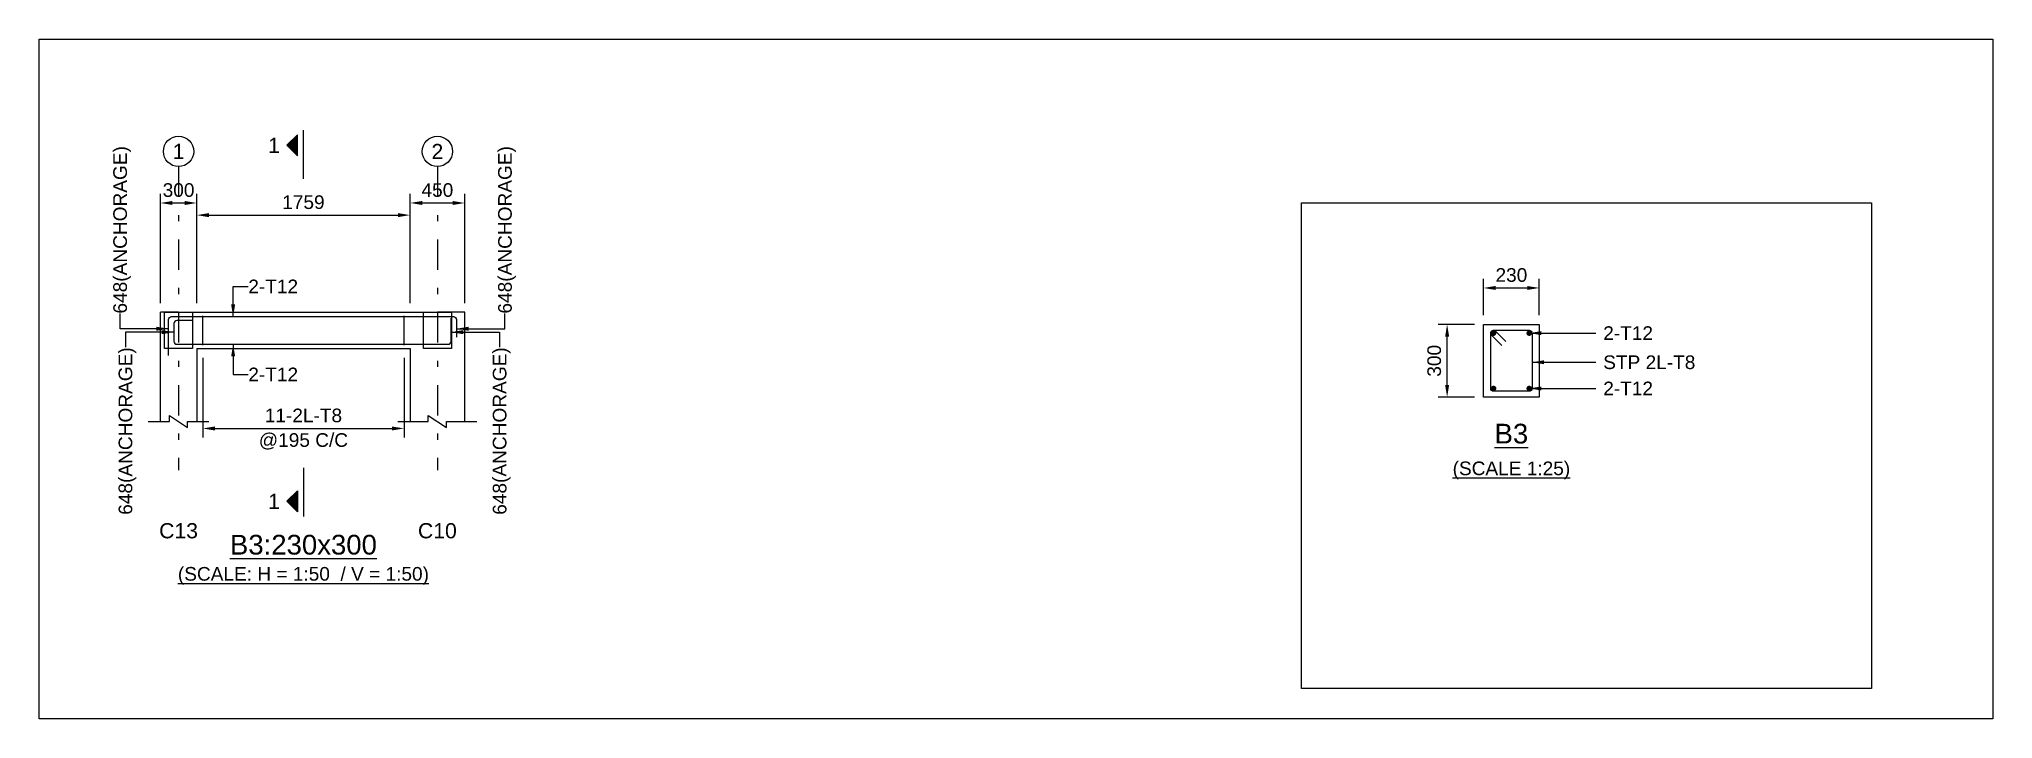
# Model space of a CAD drawing. Header units: inches. Extents: x -2000 to 34017, y -82600 to 3300.
# Drawn here: x -2000 to 30218, y -57700 to -46500 of the extents above; entities that cross this region are included whole.
import ezdxf
from ezdxf.enums import TextEntityAlignment as Align

# ---------------------------------------------------------------- set-up
doc = ezdxf.new("R2010")
doc.units = ezdxf.units.IN
doc.header["$LTSCALE"] = 1000
doc.header["$MEASUREMENT"] = 0
doc.linetypes.add('SCCenter', pattern=[1.2, 0.5, -0.3, 0.1, -0.3])
for name, color, linetype in [('Concrete Line', 2, 'Continuous'), ('Cut Line', 31, 'Continuous'), ('Dimension', 31, 'Continuous'), ('Grid', 8, 'Continuous'), ('Labels', 4, 'Continuous'), ('Labels_Support', 4, 'Continuous'), ('Link', 225, 'Continuous'), ('Reinforcement', 4, 'Continuous'), ('Schedule Border', 60, 'Continuous'), ('Section Mark', 5, 'Continuous'), ('Solid', 25, 'Continuous'), ('Text', 31, 'Continuous'), ('Text_Scale', 31, 'Continuous')]:
    doc.layers.add(name, color=color, linetype=linetype)
doc.styles.add('SC-SansSerif', font='SansSerif')
doc.styles.get("Standard").update_dxf_attribs({"font": 'txt.shx'})
doc.dimstyles.new('SCBBSDimStyl', dxfattribs={"dimtxt": 225, "dimasz": 200, "dimexe": 150, "dimexo": 150, "dimgap": 100, "dimtad": 1, "dimtoh": 1, "dimdec": 0, "dimzin": 0, "dimdsep": 46, "dimtxsty": 'SC-SansSerif', "dimcen": 0.09, "dimclrd": 8, "dimclre": 8, "dimclrt": 31, "dimadec": 0, "dimazin": 0, "dimtfac": 1, "dimtdec": 0, "dimtix": 1, "dimtofl": 0, "dimtmove": 0, "dimatfit": 3, "dimfxl": 1, "dimtolj": 1, "dimtzin": 0, "dimarcsym": 0})
doc.dimstyles.get("Standard").update_dxf_attribs({"dimtxt": 0.18, "dimasz": 200, "dimexe": 0.18, "dimexo": 0.0625, "dimgap": 0.09, "dimtad": 0, "dimtih": 1, "dimtoh": 1, "dimdec": 4, "dimzin": 0, "dimdsep": 46, "dimtxsty": 'Standard', "dimcen": 0.09, "dimadec": 0, "dimazin": 0, "dimtfac": 1, "dimtdec": 4, "dimtofl": 0, "dimtmove": 0, "dimatfit": 3, "dimfxl": 1, "dimtolj": 1, "dimtzin": 0, "dimarcsym": 0})

msp = doc.modelspace()

# ---------------------------------------------------------------- texts
at = {"layer": 'Grid', "style": 'SC-SansSerif'}
for s, p in [('1', (300, -48350)), ('2', (4568, -48350))]:
    msp.add_text(s, height=250, dxfattribs=at).set_placement(p, align=Align.MIDDLE)
at = {"layer": 'Labels', "style": 'SC-SansSerif'}
msp.add_text('%%uB3', height=325, dxfattribs=at).set_placement((22278, -53000), align=Align.MIDDLE)
msp.add_text('%%uB3:230x300', height=325, dxfattribs=at).set_placement((2359, -55090), align=Align.BOTTOM_CENTER)
at = {"layer": 'Labels_Support', "style": 'SC-SansSerif'}
for s, p in [('C13', (300, -54800)), ('C10', (4568, -54800))]:
    msp.add_text(s, height=250, dxfattribs=at).set_placement(p, align=Align.BOTTOM_CENTER)
at = {"layer": 'Section Mark', "style": 'SC-SansSerif'}
for p in [(1971.5, -48250), (1971.5, -54115)]:
    msp.add_text('1', height=250, dxfattribs=at).set_placement(p, align=Align.MIDDLE_RIGHT)
at = {"layer": 'Text', "style": 'SC-SansSerif'}
for p in [(-664, -51022), (5682, -51022)]:
    msp.add_text('648(ANCHORAGE)', height=225, rotation=90, dxfattribs=at).set_placement(p, align=Align.MIDDLE_LEFT)
for s, p in [('2-T12', (1450, -50575)), ('2-T12', (23792, -51344)), ('STP 2L-T8', (23792, -51824)), ('2-T12', (1450, -52025)), ('2-T12', (23792, -52256))]:
    msp.add_text(s, height=225, dxfattribs=at).set_placement(p, align=Align.MIDDLE_LEFT)
for p in [(-576, -51578), (5594, -51578)]:
    msp.add_text('648(ANCHORAGE)', height=225, rotation=90, dxfattribs=at).set_placement(p, align=Align.MIDDLE_RIGHT)
msp.add_text('%%u(SCALE 1:25)', height=225, dxfattribs=at).set_placement((22278, -53600), align=Align.MIDDLE)
at = {"layer": 'Text_Scale', "style": 'SC-SansSerif'}
msp.add_text('%%u(SCALE: H = 1:50  / V = 1:50)', height=225, dxfattribs=at).set_placement((2359, -55490), align=Align.BOTTOM_CENTER)

# ---------------------------------------------------------------- blocks, each defined once
blk = doc.blocks.new('*D12')
at = {"color": 8, "linetype": 'ByBlock', "lineweight": -2}
for p, q in [((700, -51750), (700, -53065)), ((4018, -51750), (4018, -53065)), ((900, -52915), (3818, -52915))]:
    blk.add_line(p, q, dxfattribs=at)
at = {"color": 8}
for points in [[(700, -52915), (900, -52882), (900, -52948)], [(4018, -52915), (3818, -52948), (3818, -52882)]]:
    blk.add_solid(points, dxfattribs=at)
at = {"layer": 'DEFPOINTS', "color": 31}
for p in [(700, -51600), (4018, -51600), (700, -52915)]:
    blk.add_point(p, dxfattribs=at)
at = {"color": 31, "char_height": 225, "attachment_point": 5, "style": 'SC-SansSerif'}
for s, insert in [('\\A1;11-2L-T8', (2359, -52702)), ('\\A1;@195 C/C', (2359, -53128))]:
    blk.add_mtext(s, dxfattribs=dict(at, insert=insert))
blk = doc.blocks.new('*D13')
at = {"color": 8, "linetype": 'ByBlock', "lineweight": -2}
for p, q in [((21818, -51050), (21818, -50450)), ((22738, -51050), (22738, -50450)), ((22018, -50600), (22538, -50600))]:
    blk.add_line(p, q, dxfattribs=at)
at = {"color": 8}
for points in [[(21818, -50600), (22018, -50567), (22018, -50633)], [(22738, -50600), (22538, -50633), (22538, -50567)]]:
    blk.add_solid(points, dxfattribs=at)
at = {"layer": 'DEFPOINTS', "color": 31}
for p in [(21818, -50600), (21818, -51200), (22738, -51200)]:
    blk.add_point(p, dxfattribs=at)
at = {"color": 31, "insert": (22278, -50388), "char_height": 225, "attachment_point": 5, "style": 'SC-SansSerif'}
blk.add_mtext('\\A1;230', dxfattribs=at)
blk = doc.blocks.new('*D14')
at = {"color": 8, "linetype": 'ByBlock', "lineweight": -2}
for p, q in [((21668, -51200), (21068, -51200)), ((21218, -52200), (21218, -51400)), ((21668, -52400), (21068, -52400))]:
    blk.add_line(p, q, dxfattribs=at)
at = {"color": 8}
for points in [[(21218, -51200), (21251, -51400), (21185, -51400)], [(21218, -52400), (21185, -52200), (21251, -52200)]]:
    blk.add_solid(points, dxfattribs=at)
at = {"layer": 'DEFPOINTS', "color": 31}
for p in [(21818, -51200), (21218, -52400), (21818, -52400)]:
    blk.add_point(p, dxfattribs=at)
at = {"color": 31, "insert": (21006, -51800), "char_height": 225, "attachment_point": 5, "rotation": 90, "style": 'SC-SansSerif'}
blk.add_mtext('\\A1;300', dxfattribs=at)
blk = doc.blocks.new('*D15')
at = {"color": 8, "linetype": 'ByBlock', "lineweight": -2}
for p, q in [((600, -50850), (600, -49250)), ((4118, -50850), (4118, -49250)), ((800, -49400), (3918, -49400))]:
    blk.add_line(p, q, dxfattribs=at)
at = {"color": 8}
for points in [[(600, -49400), (800, -49367), (800, -49433)], [(4118, -49400), (3918, -49433), (3918, -49367)]]:
    blk.add_solid(points, dxfattribs=at)
at = {"layer": 'DEFPOINTS', "color": 31}
for p in [(600, -49400), (600, -51000), (4118, -51000)]:
    blk.add_point(p, dxfattribs=at)
at = {"color": 31, "insert": (2359, -49188), "char_height": 225, "attachment_point": 5, "style": 'SC-SansSerif'}
blk.add_mtext('\\A1;1759', dxfattribs=at)
blk = doc.blocks.new('*D16')
at = {"color": 8, "linetype": 'ByBlock', "lineweight": -2}
for p, q in [((0, -50850), (0, -49050)), ((200, -49200), (400, -49200)), ((600, -50850), (600, -49050))]:
    blk.add_line(p, q, dxfattribs=at)
at = {"color": 8}
for points in [[(0, -49200), (200, -49167), (200, -49233)], [(600, -49200), (400, -49233), (400, -49167)]]:
    blk.add_solid(points, dxfattribs=at)
at = {"layer": 'DEFPOINTS', "color": 31}
for p in [(0, -49200), (0, -51000), (600, -51000)]:
    blk.add_point(p, dxfattribs=at)
at = {"color": 31, "insert": (300, -48988), "char_height": 225, "attachment_point": 5, "style": 'SC-SansSerif'}
blk.add_mtext('\\A1;300', dxfattribs=at)
blk = doc.blocks.new('*D17')
at = {"color": 8, "linetype": 'ByBlock', "lineweight": -2}
for p, q in [((4118, -50850), (4118, -49050)), ((4318, -49200), (4818, -49200)), ((5018, -50850), (5018, -49050))]:
    blk.add_line(p, q, dxfattribs=at)
at = {"color": 8}
for points in [[(4118, -49200), (4318, -49167), (4318, -49233)], [(5018, -49200), (4818, -49233), (4818, -49167)]]:
    blk.add_solid(points, dxfattribs=at)
at = {"layer": 'DEFPOINTS', "color": 31}
for p in [(4118, -49200), (4118, -51000), (5018, -51000)]:
    blk.add_point(p, dxfattribs=at)
at = {"color": 31, "insert": (4568, -48988), "char_height": 225, "attachment_point": 5, "style": 'SC-SansSerif'}
blk.add_mtext('\\A1;450', dxfattribs=at)

# ---------------------------------------------------------------- dimensions: what is measured, and where the dimension line sits
at = {"layer": 'Dimension'}
for base, p1, p2, text, picture, middle in [((600, -49200), (0, -51000), (600, -51000), '300', '*D16', (300, -49200)), ((5018, -49200), (4118, -51000), (5018, -51000), '450', '*D17', (4568, -49200)), ((4118, -49400), (600, -51000), (4118, -51000), '1759', '*D15', (2359, -49400)), ((4018, -52915), (700, -51600), (4018, -51600), '11-2L-T8\\X@195 C/C', '*D12', (2359, -52915))]:
    dim = msp.add_linear_dim(base=base, p1=p1, p2=p2, text=text, dimstyle='SCBBSDimStyl', dxfattribs=at)
    dim.commit()
    dim.dimension.update_dxf_attribs({"geometry": picture, "text_midpoint": middle})
for base, p1, p2, angle, text, picture, middle in [((22738, -50600), (21818, -51200), (22738, -51200), 0, '230', '*D13', (22278, -50600)), ((21218, -51200), (21818, -52400), (21818, -51200), 90, '300', '*D14', (21218, -51800))]:
    dim = msp.add_linear_dim(base=base, p1=p1, p2=p2, angle=angle, text=text, dimstyle='SCBBSDimStyl', override={"dimjust": 0}, dxfattribs=at)
    dim.commit()
    dim.dimension.update_dxf_attribs({"geometry": picture, "text_midpoint": middle, "dimtype": 129})

# ---------------------------------------------------------------- hatches: boundary and pattern name
at = {"layer": 'Solid'}
for points in [[(2259, -48075), (2084, -48250), (2259, -48425), (2259, -48075)], [(2259, -54290), (2084, -54115), (2259, -53940), (2259, -54290)]]:
    msp.add_hatch(color=256, dxfattribs=at).paths.add_polyline_path(points, flags=0)

# ---------------------------------------------------------------- linework, layer by layer
at = {"layer": 'Concrete Line'}
for p, q in [((0, -52800), (0, -51000)), ((300, -51000), (0, -51000)), ((5018, -51000), (4568, -51000)), ((5018, -52800), (5018, -51000)), ((600, -51600), (600, -52800)), ((4118, -51600), (4118, -52800))]:
    msp.add_line(p, q, dxfattribs=at)
for points in [[(70, -51000), (530, -51000), (530, -51000), (530, -51600), (530, -51600), (70, -51600), (70, -51600), (70, -51000)], [(4338, -51000), (4798, -51000), (4798, -51000), (4798, -51600), (4798, -51600), (4338, -51600), (4338, -51600), (4338, -51000)], [(21818, -51200), (22738, -51200), (22738, -52400), (21818, -52400)]]:
    msp.add_lwpolyline(points, close=True, dxfattribs=at)
for points in [[(300, -51000), (4568, -51000)], [(600, -51600), (4118, -51600)]]:
    msp.add_lwpolyline(points, dxfattribs=at)
at = {"layer": 'Cut Line'}
for points in [[(-200, -52800), (150, -52800), (150, -52700), (450, -52900), (450, -52800), (800, -52800)], [(3918, -52800), (4418, -52800), (4418, -52700), (4718, -52900), (4718, -52800), (5218, -52800)]]:
    msp.add_lwpolyline(points, dxfattribs=at)
at = {"layer": 'Grid', "linetype": 'SCCenter'}
for p, q in [((300, -48600), (300, -53600)), ((4568, -48600), (4568, -53600))]:
    msp.add_line(p, q, dxfattribs=at)
at = {"layer": 'Grid'}
for centre in [(300, -48350), (4568, -48350)]:
    msp.add_circle(centre, 250, dxfattribs=at)
at = {"layer": 'Link'}
for p, q in [((700, -51540), (700, -51060)), ((4018, -51540), (4018, -51060))]:
    msp.add_line(p, q, dxfattribs=at)
msp.add_lwpolyline([(22121.2, -51546.2), (21951.5, -51376.5, -0.6681786), (21984, -51298), (22572, -51298, -0.4142136), (22618, -51344), (22618, -52256, -0.4142136), (22572, -52302), (21984, -52302, -0.4142136), (21938, -52256), (21938, -51344, -0.6681786), (22016.5, -51311.5), (22186.2, -51481.2)], format="xyb", dxfattribs=at)
at = {"layer": 'Reinforcement'}
for points in [[(136, -51712), (136, -51122, -0.4142136), (186, -51072), (4832, -51072, -0.4142136), (4882, -51122), (4882, -51412)], [(524, -51136), (274, -51136, 0.4142136), (224, -51186), (224, -51478, 0.4142136), (274, -51528), (4744, -51528, 0.4142136), (4794, -51478), (4794, -51100)]]:
    msp.add_lwpolyline(points, format="xyb", dxfattribs=at)
at = {"layer": 'Reinforcement', "const_width": 46}
for points in [[(21961, -51344, 1), (22007, -51344, 1)], [(22549, -51344, 1), (22595, -51344, 1)], [(21961, -52256, 1), (22007, -52256, 1)], [(22549, -52256, 1), (22595, -52256, 1)]]:
    msp.add_lwpolyline(points, format="xyb", close=True, dxfattribs=at)
at = {"layer": 'Schedule Border'}
for points in [[(-2000, -46500), (30218, -46500), (30218, -57700), (-2000, -57700)], [(18818, -49200), (28218, -49200), (28218, -57200), (18818, -57200)]]:
    msp.add_lwpolyline(points, close=True, dxfattribs=at)
at = {"layer": 'Section Mark'}
for points in [[(2359, -48800), (2359, -48000)], [(2259, -48075), (2084, -48250), (2259, -48425), (2259, -48075)], [(2359, -53565), (2359, -54365)], [(2259, -54290), (2084, -54115), (2259, -53940), (2259, -54290)]]:
    msp.add_lwpolyline(points, dxfattribs=at)

msp.set_redraw_order([(e.dxf.handle, doc.entitydb.next_handle()) for e in msp.query("TEXT MTEXT ATTDEF DIMENSION ARC_DIMENSION")])  # texts and dimensions are drawn at this point

# ---------------------------------------------------------------- leaders
at = {"layer": 'Dimension', "color": 8}
for points, dimstyle in [([(1200, -51072), (1200, -50575), (1450, -50575)], 'Standard'), ([(136, -51272), (-664, -51272), (-664, -51022)], 'Standard'), ([(4882, -51272), (5682, -51272), (5682, -51022)], 'Standard'), ([(224, -51328), (-576, -51328), (-576, -51578)], 'Standard'), ([(1200, -51528), (1200, -52025), (1450, -52025)], 'Standard'), ([(4794, -51328), (5594, -51328), (5594, -51578)], 'Standard'), ([(22572, -51344), (23072, -51344), (23672, -51344)], 'SCBBSDimStyl'), ([(22618, -51824), (23672, -51824)], 'SCBBSDimStyl'), ([(22572, -52256), (23072, -52256), (23672, -52256)], 'SCBBSDimStyl')]:
    msp.add_leader(points, dimstyle=dimstyle, dxfattribs=at)

doc.saveas('drawing.dxf')
